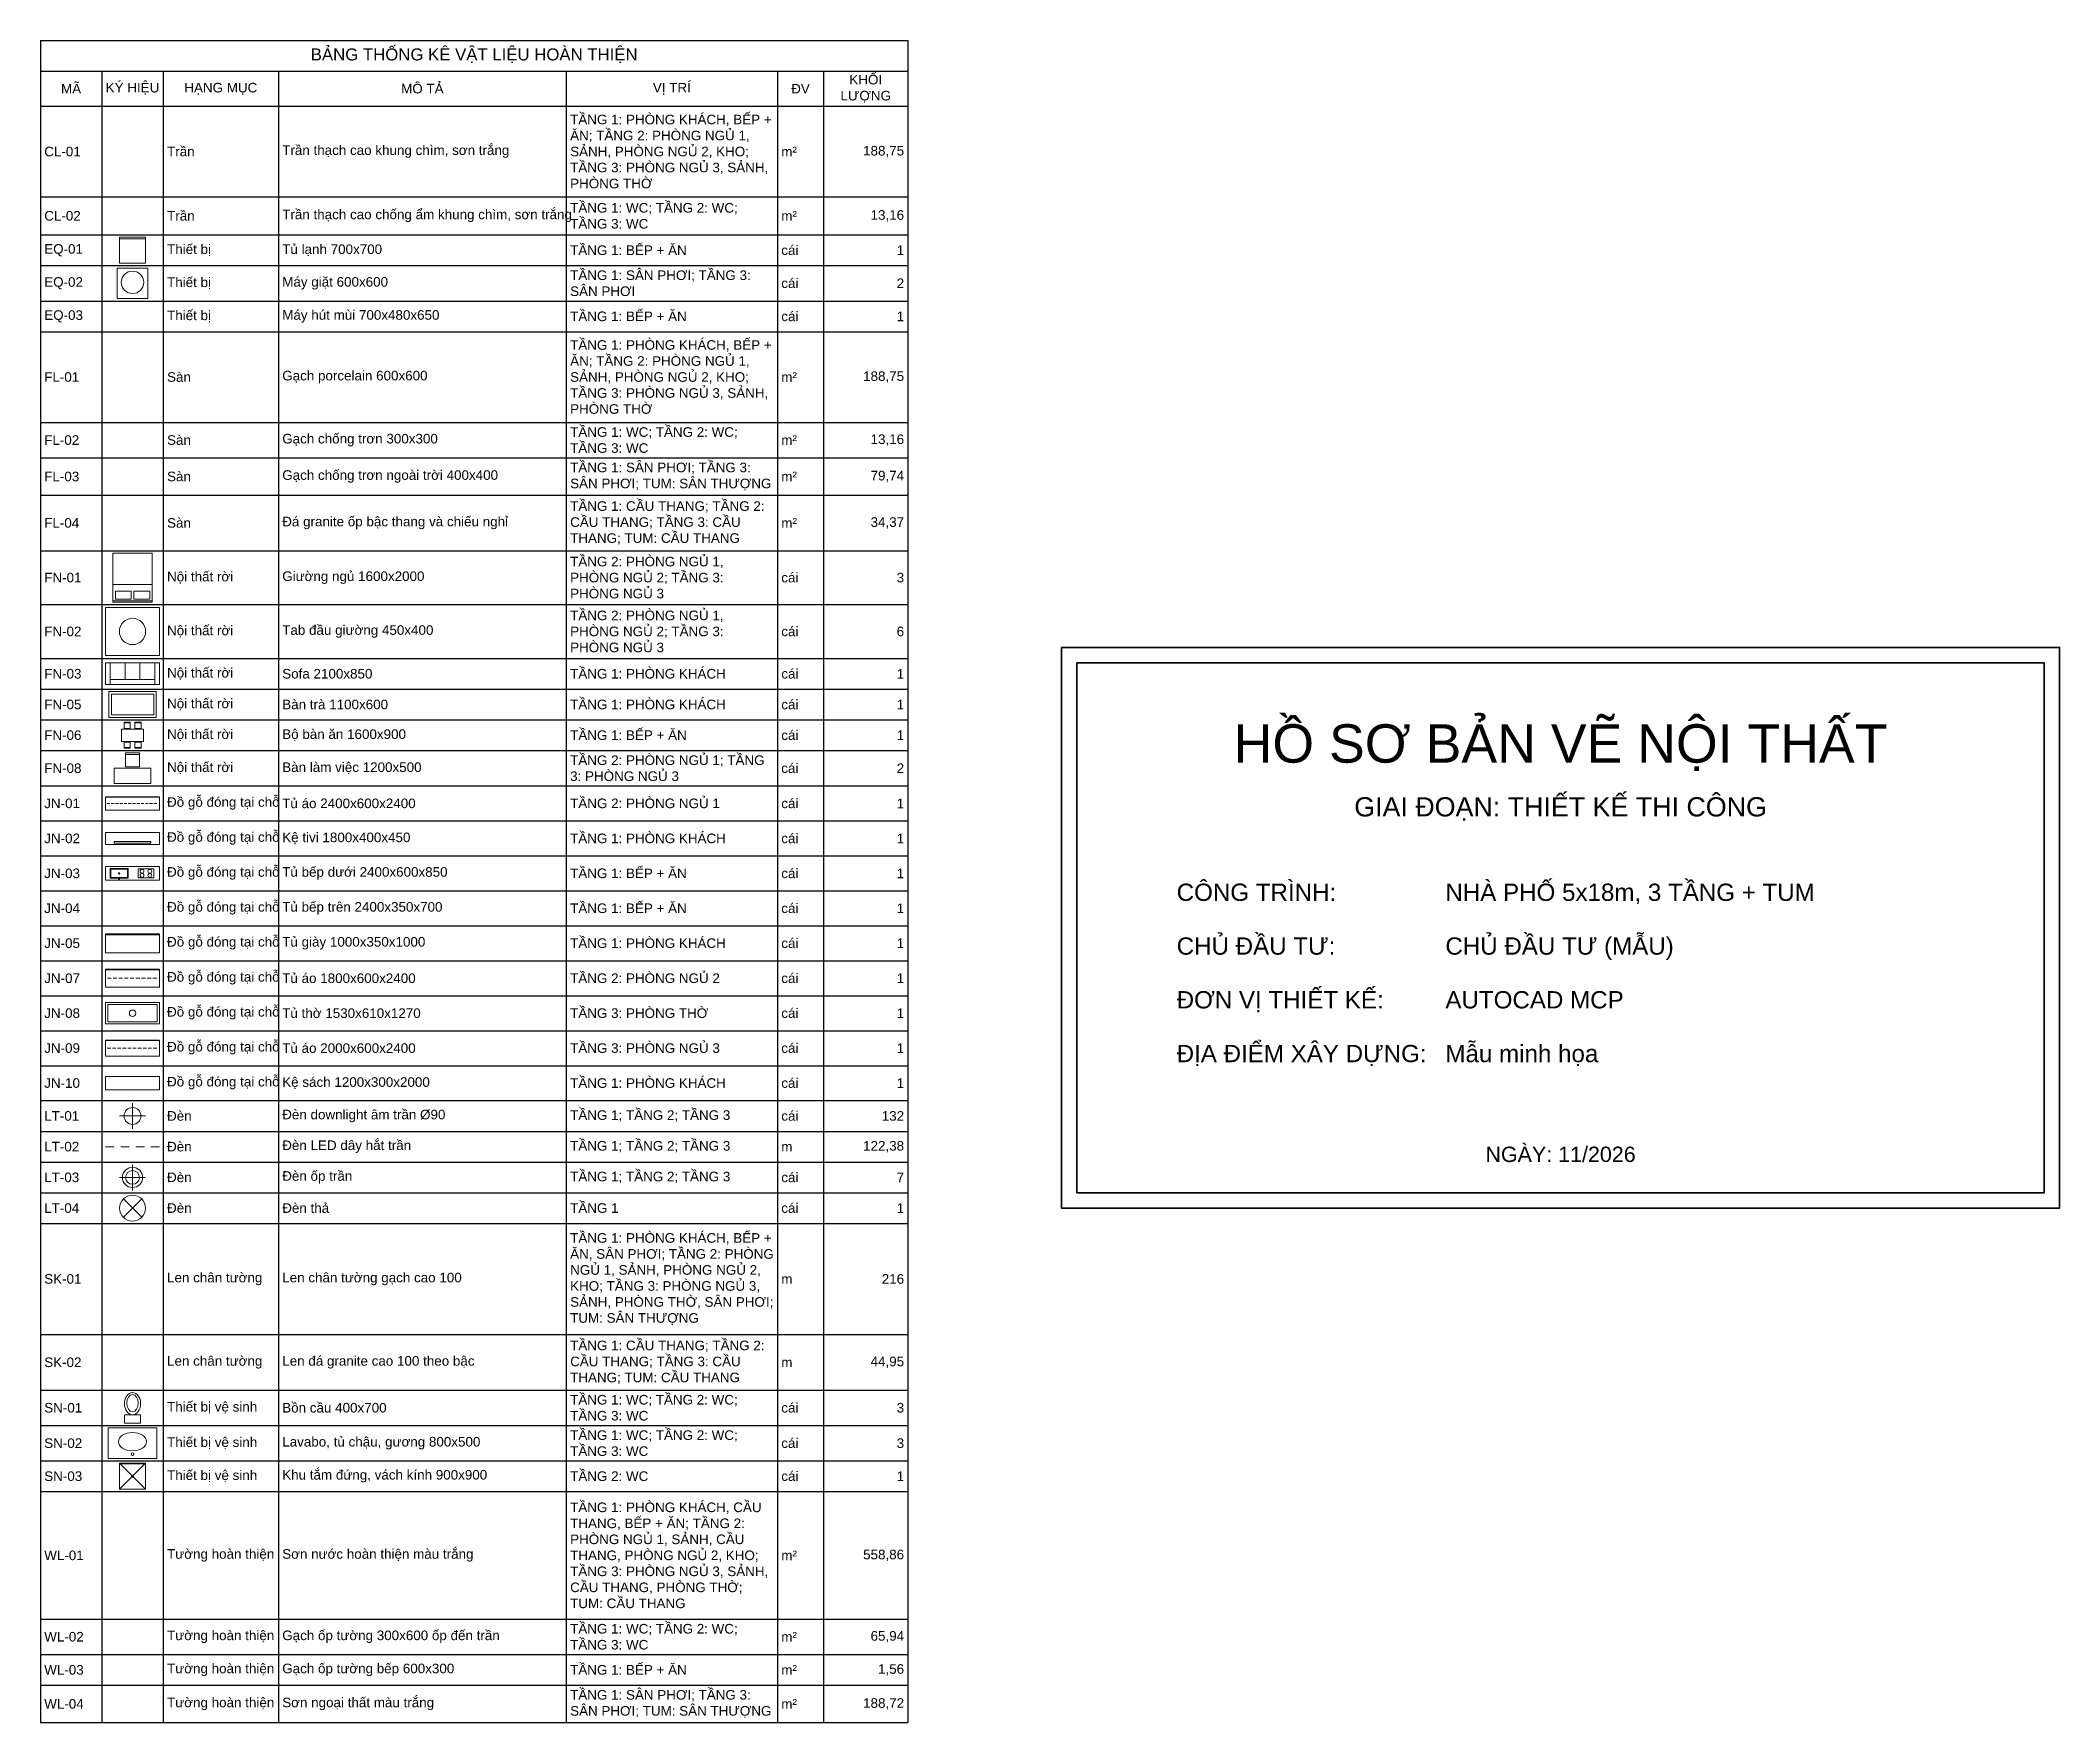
# Model space of a CAD drawing. Header units: millimetres. Extents: x -2900 to 278461, y -22074 to 20200.
# Drawn here: x 240011 to 266311, y -22074 to -168 of the extents above; entities that cross this region are included whole.
import ezdxf
from ezdxf.enums import TextEntityAlignment as Align

# ---------------------------------------------------------------- set-up
doc = ezdxf.new("R2010")
doc.units = ezdxf.units.MM
doc.header["$LTSCALE"] = 20
doc.linetypes.add('HIDDEN', pattern=[9.525, 6.35, -3.175])
for name, color, linetype, lineweight in [('A-ANNO-TEXT', 7, 'Continuous', 18), ('A-ANNO-TTLB', 7, 'Continuous', 35), ('A-GLAZ', 4, 'Continuous', 25), ('A-HIDD', 8, 'HIDDEN', 18)]:
    doc.layers.add(name, color=color, linetype=linetype, lineweight=lineweight)
doc.styles.add('MCP-ARIAL', font='arial.ttf')

msp = doc.modelspace()

# ---------------------------------------------------------------- texts
at = {"layer": 'A-ANNO-TEXT', "style": 'MCP-ARIAL'}
for s, height, p in [('HỒ SƠ BẢN VẼ NỘI THẤT', 500, (259811.41, -9573.67)), ('GIAI ĐOẠN: THIẾT KẾ THI CÔNG', 250, (259811.41, -10273.67)), ('NGÀY: 11/2026', 200, (259811.41, -14773.67))]:
    msp.add_text(s, height=height, dxfattribs=at).set_placement(p, align=Align.CENTER)
for s, p in [('CÔNG TRÌNH:', (254811.41, -11373.67)), ('NHÀ PHỐ 5x18m, 3 TẦNG + TUM', (258311.41, -11373.67)), ('CHỦ ĐẦU TƯ:', (254811.41, -12073.67)), ('CHỦ ĐẦU TƯ (MẪU)', (258311.41, -12073.67)), ('ĐƠN VỊ THIẾT KẾ:', (254811.41, -12773.67)), ('AUTOCAD MCP', (258311.41, -12773.67)), ('ĐỊA ĐIỂM XÂY DỰNG:', (254811.41, -13473.67)), ('Mẫu minh họa', (258311.41, -13473.67))]:
    msp.add_text(s, height=225, dxfattribs=at).set_placement(p)

# ---------------------------------------------------------------- blocks, each defined once
blk = doc.blocks.new('NT_EQ-01_fridge_700x700')
blk.add_line((0, 660), (700, 660))
blk.add_lwpolyline([(0, 0), (700, 0), (700, 700), (0, 700)], close=True)
at = {"style": 'MCP-ARIAL', "flags": 1}
for tag, p in [('TEN', (350, 200)), ('MA', (350, 350)), ('KICH_THUOC', (350, 50))]:
    blk.add_attdef(tag, p, '', height=100, dxfattribs=at)
blk = doc.blocks.new('NT_EQ-02_washer_600x600')
blk.add_lwpolyline([(0, 0), (600, 0), (600, 600), (0, 600)], close=True)
blk.add_circle((300, 320), 220)
at = {"style": 'MCP-ARIAL', "flags": 1}
for tag, p in [('MA', (300, 300)), ('TEN', (300, 150)), ('KICH_THUOC', (300, 0))]:
    blk.add_attdef(tag, p, '', height=100, dxfattribs=at)
blk = doc.blocks.new('NT_FN-01_bed_1600x2000')
blk.add_line((0, 720), (1600, 720))
for points in [[(0, 0), (1600, 0), (1600, 2000), (0, 2000)], [(0, 0), (1600, 0), (1600, 60), (0, 60)], [(100, 120), (750, 120), (750, 450), (100, 450)], [(850, 120), (1500, 120), (1500, 450), (850, 450)]]:
    blk.add_lwpolyline(points, close=True)
at = {"style": 'MCP-ARIAL', "flags": 1}
for tag, p in [('TEN', (800, 850)), ('MA', (800, 1000)), ('KICH_THUOC', (800, 700))]:
    blk.add_attdef(tag, p, '', height=100, dxfattribs=at)
blk = doc.blocks.new('NT_FN-02_nightstand_450x400')
blk.add_lwpolyline([(0, 0), (450, 0), (450, 400), (0, 400)], close=True)
blk.add_circle((225, 200), 110)
at = {"style": 'MCP-ARIAL', "flags": 1}
for tag, p in [('MA', (225, 200)), ('TEN', (225, 50)), ('KICH_THUOC', (225, -100))]:
    blk.add_attdef(tag, p, '', height=100, dxfattribs=at)
blk = doc.blocks.new('NT_FN-03_sofa_2100x850')
for p, q in [((760, 200), (760, 850)), ((1340, 200), (1340, 850))]:
    blk.add_line(p, q)
for points in [[(0, 0), (2100, 0), (2100, 850), (0, 850)], [(0, 0), (180, 0), (180, 850), (0, 850)], [(1920, 0), (2100, 0), (2100, 850), (1920, 850)], [(180, 0), (1920, 0), (1920, 200), (180, 200)]]:
    blk.add_lwpolyline(points, close=True)
at = {"style": 'MCP-ARIAL', "flags": 1}
for tag, p in [('TEN', (1050, 275)), ('MA', (1050, 425)), ('KICH_THUOC', (1050, 125))]:
    blk.add_attdef(tag, p, '', height=100, dxfattribs=at)
blk = doc.blocks.new('NT_FN-05_coffee_table_1100x600')
for points in [[(0, 0), (1100, 0), (1100, 600), (0, 600)], [(60, 60), (1040, 60), (1040, 540), (60, 540)]]:
    blk.add_lwpolyline(points, close=True)
at = {"style": 'MCP-ARIAL', "flags": 1}
for tag, p in [('TEN', (550, 150)), ('MA', (550, 300)), ('KICH_THUOC', (550, 0))]:
    blk.add_attdef(tag, p, '', height=100, dxfattribs=at)
blk = doc.blocks.new('NT_FN-06_dining_table_1600x900_f0nry')
for points in [[(0, 0), (1600, 0), (1600, 900), (0, 900)], [(175, 1350), (625, 1350), (625, 1400), (175, 1400)], [(175, 950), (625, 950), (625, 1350), (175, 1350)], [(975, 1350), (1425, 1350), (1425, 1400), (975, 1400)], [(975, 950), (1425, 950), (1425, 1350), (975, 1350)], [(175, -450), (625, -450), (625, -50), (175, -50)], [(175, -500), (625, -500), (625, -450), (175, -450)], [(975, -450), (1425, -450), (1425, -50), (975, -50)], [(975, -500), (1425, -500), (1425, -450), (975, -450)]]:
    blk.add_lwpolyline(points, close=True)
at = {"style": 'MCP-ARIAL', "flags": 1}
for tag, p in [('TEN', (800, 300)), ('MA', (800, 450)), ('KICH_THUOC', (800, 150))]:
    blk.add_attdef(tag, p, '', height=100, dxfattribs=at)
blk = doc.blocks.new('NT_FN-08_desk_1200x500')
for points in [[(375, 950), (825, 950), (825, 1000), (375, 1000)], [(375, 550), (825, 550), (825, 950), (375, 950)], [(0, 0), (1200, 0), (1200, 500), (0, 500)]]:
    blk.add_lwpolyline(points, close=True)
at = {"style": 'MCP-ARIAL', "flags": 1}
for tag, p in [('TEN', (600, 100)), ('MA', (600, 250)), ('KICH_THUOC', (600, -50))]:
    blk.add_attdef(tag, p, '', height=100, dxfattribs=at)
blk = doc.blocks.new('NT_JN-01_wardrobe_2400x600')
for p, q in [((0, 580), (2400, 580)), ((480, 580), (480, 600)), ((960, 580), (960, 600)), ((1440, 580), (1440, 600)), ((1920, 580), (1920, 600))]:
    blk.add_line(p, q)
blk.add_lwpolyline([(0, 0), (2400, 0), (2400, 600), (0, 600)], close=True)
at = {"layer": 'A-HIDD'}
blk.add_line((60, 300), (2340, 300), dxfattribs=at)
at = {"style": 'MCP-ARIAL', "flags": 1}
for tag, p in [('TEN', (1200, 150)), ('MA', (1200, 300)), ('KICH_THUOC', (1200, 0))]:
    blk.add_attdef(tag, p, '', height=100, dxfattribs=at)
blk = doc.blocks.new('NT_JN-02_tv_cabinet_1800x400')
for points in [[(0, 0), (1800, 0), (1800, 400), (0, 400)], [(285, 40), (1515, 40), (1515, 100), (285, 100)]]:
    blk.add_lwpolyline(points, close=True)
at = {"style": 'MCP-ARIAL', "flags": 1}
for tag, p in [('TEN', (900, 50)), ('MA', (900, 200)), ('KICH_THUOC', (900, -100))]:
    blk.add_attdef(tag, p, '', height=100, dxfattribs=at)
blk = doc.blocks.new('NT_JN-03_kitchen_base_2400x600_18ytp')
for points in [[(0, 0), (2400, 0), (2400, 600), (0, 600)], [(200, 90), (1000, 90), (1000, 510), (200, 510)], [(230, 120), (970, 120), (970, 480), (230, 480)], [(1450, 100), (2150, 100), (2150, 500), (1450, 500)]]:
    blk.add_lwpolyline(points, close=True)
for centre, radius in [((600, 300), 30), ((600, 50), 22), ((1625, 390), 85), ((1625, 210), 85), ((1975, 390), 85), ((1975, 210), 85)]:
    blk.add_circle(centre, radius)
at = {"style": 'MCP-ARIAL', "flags": 1}
for tag, p in [('TEN', (1200, 150)), ('MA', (1200, 300)), ('KICH_THUOC', (1200, 0))]:
    blk.add_attdef(tag, p, '', height=100, dxfattribs=at)
blk = doc.blocks.new('NT_JN-05_shoe_cabinet_1000x350')
blk.add_line((0, 330), (1000, 330))
blk.add_lwpolyline([(0, 0), (1000, 0), (1000, 350), (0, 350)], close=True)
at = {"style": 'MCP-ARIAL', "flags": 1}
for tag, p in [('TEN', (500, 25)), ('MA', (500, 175)), ('KICH_THUOC', (500, -125))]:
    blk.add_attdef(tag, p, '', height=100, dxfattribs=at)
blk = doc.blocks.new('NT_JN-07_wardrobe_1800x600')
for p, q in [((0, 580), (1800, 580)), ((450, 580), (450, 600)), ((900, 580), (900, 600)), ((1350, 580), (1350, 600))]:
    blk.add_line(p, q)
blk.add_lwpolyline([(0, 0), (1800, 0), (1800, 600), (0, 600)], close=True)
at = {"layer": 'A-HIDD'}
blk.add_line((60, 300), (1740, 300), dxfattribs=at)
at = {"style": 'MCP-ARIAL', "flags": 1}
for tag, p in [('TEN', (900, 150)), ('MA', (900, 300)), ('KICH_THUOC', (900, 0))]:
    blk.add_attdef(tag, p, '', height=100, dxfattribs=at)
blk = doc.blocks.new('NT_JN-08_altar_1530x610')
for points in [[(0, 0), (1530, 0), (1530, 610), (0, 610)], [(60, 60), (1470, 60), (1470, 550), (60, 550)]]:
    blk.add_lwpolyline(points, close=True)
blk.add_circle((765, 305), 90)
at = {"style": 'MCP-ARIAL', "flags": 1}
for tag, p in [('TEN', (765, 155)), ('MA', (765, 305)), ('KICH_THUOC', (765, 5))]:
    blk.add_attdef(tag, p, '', height=100, dxfattribs=at)
blk = doc.blocks.new('NT_JN-09_wardrobe_2000x600')
for p, q in [((0, 580), (2000, 580)), ((500, 580), (500, 600)), ((1000, 580), (1000, 600)), ((1500, 580), (1500, 600))]:
    blk.add_line(p, q)
blk.add_lwpolyline([(0, 0), (2000, 0), (2000, 600), (0, 600)], close=True)
at = {"layer": 'A-HIDD'}
blk.add_line((60, 300), (1940, 300), dxfattribs=at)
at = {"style": 'MCP-ARIAL', "flags": 1}
for tag, p in [('TEN', (1000, 150)), ('MA', (1000, 300)), ('KICH_THUOC', (1000, 0))]:
    blk.add_attdef(tag, p, '', height=100, dxfattribs=at)
blk = doc.blocks.new('NT_JN-10_bookshelf_1200x300')
blk.add_lwpolyline([(0, 0), (1200, 0), (1200, 300), (0, 300)], close=True)
at = {"style": 'MCP-ARIAL', "flags": 1}
for tag, p in [('TEN', (600, 0)), ('MA', (600, 150)), ('KICH_THUOC', (600, -150))]:
    blk.add_attdef(tag, p, '', height=100, dxfattribs=at)
blk = doc.blocks.new('MCP_DEN_DOWNLIGHT')
for p, q in [((-115, 0), (115, 0)), ((0, -115), (0, 115))]:
    blk.add_line(p, q)
blk.add_circle((0, 0), 75)
at = {"style": 'MCP-ARIAL', "flags": 1}
blk.add_attdef('MA', text='', height=50, dxfattribs=at).set_placement((0, -150), align=Align.MIDDLE_CENTER)
blk = doc.blocks.new('MCP_DEN_LED_DAY')
for p, q in [((-500, 0), (-340, 0)), ((-220, 0), (-60, 0)), ((60, 0), (220, 0)), ((340, 0), (500, 0))]:
    blk.add_line(p, q)
at = {"style": 'MCP-ARIAL', "flags": 1}
blk.add_attdef('MA', text='', height=50, dxfattribs=at).set_placement((0, -80), align=Align.MIDDLE_CENTER)
blk = doc.blocks.new('MCP_DEN_OP_TRAN')
for p, q in [((-320, 0), (320, 0)), ((0, -320), (0, 320))]:
    blk.add_line(p, q)
for radius in [250, 170]:
    blk.add_circle((0, 0), radius)
at = {"style": 'MCP-ARIAL', "flags": 1}
blk.add_attdef('MA', text='', height=50, dxfattribs=at).set_placement((0, -380), align=Align.MIDDLE_CENTER)
blk = doc.blocks.new('MCP_DEN_THA')
for p, q in [((-141.4, -141.4), (141.4, 141.4)), ((-141.4, 141.4), (141.4, -141.4))]:
    blk.add_line(p, q)
blk.add_circle((0, 0), 200)
at = {"style": 'MCP-ARIAL', "flags": 1}
blk.add_attdef('MA', text='', height=50, dxfattribs=at).set_placement((0, -260), align=Align.MIDDLE_CENTER)
blk = doc.blocks.new('NT_SN-01_toilet_400x700')
blk.add_lwpolyline([(20, 0), (380, 0), (380, 190), (20, 190)], close=True)
for centre, major_axis, ratio in [((200, 445), (0, 255), 0.73), ((200, 455), (0, 195), 0.67)]:
    blk.add_ellipse(centre, major_axis=major_axis, ratio=ratio)
at = {"style": 'MCP-ARIAL', "flags": 1}
for tag, p in [('TEN', (200, 200)), ('MA', (200, 350)), ('KICH_THUOC', (200, 50))]:
    blk.add_attdef(tag, p, '', height=100, dxfattribs=at)
blk = doc.blocks.new('NT_SN-02_vanity_800x500')
blk.add_lwpolyline([(0, 0), (800, 0), (800, 500), (0, 500)], close=True)
blk.add_circle((400, 70), 22)
blk.add_ellipse((400, 275), major_axis=(230, 0), ratio=0.65)
at = {"style": 'MCP-ARIAL', "flags": 1}
for tag, p in [('MA', (400, 250)), ('TEN', (400, 100)), ('KICH_THUOC', (400, -50))]:
    blk.add_attdef(tag, p, '', height=100, dxfattribs=at)
blk = doc.blocks.new('NT_SN-03_shower_900x900')
for p, q in [((0, 0), (900, 900)), ((900, 0), (0, 900))]:
    blk.add_line(p, q)
blk.add_lwpolyline([(0, 0), (900, 0), (900, 900), (0, 900)], close=True)
blk.add_circle((450, 450), 40)
at = {"layer": 'A-GLAZ'}
blk.add_line((0, 890), (900, 890), dxfattribs=at)
at = {"style": 'MCP-ARIAL', "flags": 1}
for tag, p in [('TEN', (450, 300)), ('MA', (450, 450)), ('KICH_THUOC', (450, 150))]:
    blk.add_attdef(tag, p, '', height=100, dxfattribs=at)
blk = doc.blocks.new('*T288')
at = {"layer": 'A-ANNO-TEXT', "color": 0, "linetype": 'ByBlock', "lineweight": -2, "transparency": 16777216}
for p, q in [((0, 0), (11300, 0)), ((0, 0), (0, -21905)), ((11300, 0), (11300, -21905)), ((0, -400), (11300, -400)), ((800, -400), (800, -21905)), ((1600, -400), (1600, -21905)), ((3100, -400), (3100, -21905)), ((6850, -400), (6850, -21905)), ((9600, -400), (9600, -21905)), ((10200, -400), (10200, -21905)), ((0, -857), (11300, -857)), ((0, -2038), (11300, -2038)), ((0, -2533), (11300, -2533)), ((0, -2933), (11300, -2933)), ((0, -3394), (11300, -3394)), ((0, -3794), (11300, -3794)), ((0, -4975), (11300, -4975)), ((0, -5436), (11300, -5436)), ((0, -5922), (11300, -5922)), ((0, -6646), (11300, -6646)), ((0, -7347), (11300, -7347)), ((0, -8048), (11300, -8048)), ((0, -8448), (11300, -8448)), ((0, -8848), (11300, -8848)), ((0, -9248), (11300, -9248)), ((0, -9709), (11300, -9709)), ((0, -10164), (11300, -10164)), ((0, -10619), (11300, -10619)), ((0, -11075), (11300, -11075)), ((0, -11530), (11300, -11530)), ((0, -11985), (11300, -11985)), ((0, -12440), (11300, -12440)), ((0, -12896), (11300, -12896)), ((0, -13351), (11300, -13351)), ((0, -13806), (11300, -13806)), ((0, -14206), (11300, -14206)), ((0, -14606), (11300, -14606)), ((0, -15006), (11300, -15006)), ((0, -15406), (11300, -15406)), ((0, -16852), (11300, -16852)), ((0, -17576), (11300, -17576)), ((0, -18037), (11300, -18037)), ((0, -18497), (11300, -18497)), ((0, -18897), (11300, -18897)), ((0, -20558), (11300, -20558)), ((0, -21019), (11300, -21019)), ((0, -21419), (11300, -21419)), ((0, -21905), (11300, -21905))]:
    blk.add_line(p, q, dxfattribs=at)
at = {"layer": 'A-ANNO-TEXT', "color": 0, "transparency": 16777216}
for name, p, xscale, yscale, zscale in [('NT_EQ-01_fridge_700x700', (1031, -2902), 0.4821428571428572, 0.4821428571428572, 0.4821428571428572), ('NT_EQ-02_washer_600x600', (1001, -3363), 0.6642697438229498, 0.6642697438229498, 0.6642697438229498), ('NT_FN-01_bed_1600x2000', (945, -7315), 0.3192644383810823, 0.3192644383810823, 0.3192644383810823), ('NT_FN-02_nightstand_450x400', (850, -8008), 1.555555555555556, 1.555555555555556, 1.555555555555556), ('NT_FN-03_sofa_2100x850', (850, -8389), 0.3333333333333333, 0.3333333333333333, 0.3333333333333333), ('NT_FN-05_coffee_table_1100x600', (891, -8816), 0.5625, 0.5625, 0.5625), ('NT_FN-06_dining_table_1600x900_f0nry', (1058, -9128), 0.1776315789473684, 0.1776315789473684, 0.1776315789473684), ('NT_FN-08_desk_1200x500', (961, -9677), 0.3986471123237835, 0.3986471123237835, 0.3986471123237835), ('NT_JN-01_wardrobe_2400x600', (850, -10024), 0.2916666666666667, 0.2916666666666667, 0.2916666666666667), ('NT_JN-02_tv_cabinet_1800x400', (850, -10469), 0.3888888888888889, 0.3888888888888889, 0.3888888888888889), ('NT_JN-03_kitchen_base_2400x600_18ytp', (850, -10934), 0.2916666666666667, 0.2916666666666667, 0.2916666666666667), ('NT_JN-05_shoe_cabinet_1000x350', (850, -11880), 0.7, 0.7, 0.7), ('NT_JN-07_wardrobe_1800x600', (850, -12329), 0.3888888888888889, 0.3888888888888889, 0.3888888888888889), ('NT_JN-08_altar_1530x610', (850, -12807), 0.457516339869281, 0.457516339869281, 0.457516339869281), ('NT_JN-09_wardrobe_2000x600', (850, -13228), 0.35, 0.35, 0.35), ('NT_JN-10_bookshelf_1200x300', (850, -13666), 0.5833333333333334, 0.5833333333333334, 0.5833333333333334), ('MCP_DEN_DOWNLIGHT', (1200, -14006), 1.467391304347826, 1.467391304347826, 1.467391304347826), ('MCP_DEN_LED_DAY', (1200, -14406), 0.7, 0.7, 0.7), ('MCP_DEN_OP_TRAN', (1200, -14806), 0.52734375, 0.52734375, 0.52734375), ('MCP_DEN_THA', (1200, -15206), 0.84375, 0.84375, 0.84375), ('NT_SN-01_toilet_400x700', (1086, -18005), 0.5692522575196517, 0.5692522575196517, 0.5692522575196517), ('NT_SN-02_vanity_800x500', (881, -18466), 0.7969531605275124, 0.7969531605275124, 0.7969531605275124), ('NT_SN-03_shower_900x900', (1031, -18866), 0.375, 0.375, 0.375)]:
    blk.add_blockref(name, p, dxfattribs=dict(at, xscale=xscale, yscale=yscale, zscale=zscale))
at = {"layer": 'A-ANNO-TEXT', "color": 0, "transparency": 16777216, "style": 'MCP-ARIAL'}
for s, insert, char_height, width, attachment_point in [('BẢNG THỐNG KÊ VẬT LIỆU HOÀN THIỆN', (5650, -200), 156.25, 11200, 5), ('KÝ HIỆU', (1200, -629), 125, 700, 5), ('VỊ TRÍ', (8225, -629), 125, 2650, 5), ('KHỐI LƯỢNG', (10750, -629), 125, 1000, 5), ('MÃ', (400, -629), 125, 700, 5), ('HẠNG MỤC', (2350, -629), 125, 1400, 5), ('MÔ TẢ', (4975, -629), 125, 3650, 5), ('ĐV', (9900, -629), 125, 500, 5), ('TẦNG 1: PHÒNG KHÁCH, BẾP + ĂN; TẦNG 2: PHÒNG NGỦ 1, SẢNH, PHÒNG NGỦ 2, KHO; TẦNG 3: PHÒNG NGỦ 3, SẢNH, PHÒNG THỜ', (6900, -1448), 125, 2650, 4), ('CL-01', (50, -1448), 125, 700, 4), ('Trần', (1650, -1448), 125, 1400, 4), ('Trần thạch cao khung chìm, sơn trắng', (3150, -1448), 125, 3650, 4), ('m²', (9650, -1448), 125, 500, 4), ('188,75', (11250, -1448), 125, 1000, 6), ('TẦNG 1: WC; TẦNG 2: WC; TẦNG 3: WC', (6900, -2285), 125, 2650, 4), ('CL-02', (50, -2285), 125, 700, 4), ('Trần', (1650, -2285), 125, 1400, 4), ('Trần thạch cao chống ẩm khung chìm, sơn trắng', (3150, -2285), 125, 3650, 4), ('m²', (9650, -2285), 125, 500, 4), ('13,16', (11250, -2285), 125, 1000, 6), ('EQ-01', (50, -2733), 125, 700, 4), ('Thiết bị', (1650, -2733), 125, 1400, 4), ('Tủ lạnh 700x700', (3150, -2733), 125, 3650, 4), ('TẦNG 1: BẾP + ĂN', (6900, -2733), 125, 2650, 4), ('cái', (9650, -2733), 125, 500, 4), ('1', (11250, -2733), 125, 1000, 6), ('EQ-02', (50, -3163), 125, 700, 4), ('Thiết bị', (1650, -3163), 125, 1400, 4), ('Máy giặt 600x600', (3150, -3163), 125, 3650, 4), ('TẦNG 1: SÂN PHƠI; TẦNG 3: SÂN PHƠI', (6900, -3163), 125, 2650, 4), ('cái', (9650, -3163), 125, 500, 4), ('2', (11250, -3163), 125, 1000, 6), ('EQ-03', (50, -3594), 125, 700, 4), ('Thiết bị', (1650, -3594), 125, 1400, 4), ('Máy hút mùi 700x480x650', (3150, -3594), 125, 3650, 4), ('TẦNG 1: BẾP + ĂN', (6900, -3594), 125, 2650, 4), ('cái', (9650, -3594), 125, 500, 4), ('1', (11250, -3594), 125, 1000, 6), ('TẦNG 1: PHÒNG KHÁCH, BẾP + ĂN; TẦNG 2: PHÒNG NGỦ 1, SẢNH, PHÒNG NGỦ 2, KHO; TẦNG 3: PHÒNG NGỦ 3, SẢNH, PHÒNG THỜ', (6900, -4384), 125, 2650, 4), ('FL-01', (50, -4384), 125, 700, 4), ('Sàn', (1650, -4384), 125, 1400, 4), ('Gạch porcelain 600x600', (3150, -4384), 125, 3650, 4), ('m²', (9650, -4384), 125, 500, 4), ('188,75', (11250, -4384), 125, 1000, 6), ('FL-02', (50, -5205), 125, 700, 4), ('Sàn', (1650, -5205), 125, 1400, 4), ('Gạch chống trơn 300x300', (3150, -5205), 125, 3650, 4), ('TẦNG 1: WC; TẦNG 2: WC; TẦNG 3: WC', (6900, -5205), 125, 2650, 4), ('m²', (9650, -5205), 125, 500, 4), ('13,16', (11250, -5205), 125, 1000, 6), ('TẦNG 1: SÂN PHƠI; TẦNG 3: SÂN PHƠI; TUM: SÂN THƯỢNG', (6900, -5679), 125, 2650, 4), ('FL-03', (50, -5679), 125, 700, 4), ('Sàn', (1650, -5679), 125, 1400, 4), ('Gạch chống trơn ngoài trời 400x400', (3150, -5679), 125, 3650, 4), ('m²', (9650, -5679), 125, 500, 4), ('79,74', (11250, -5679), 125, 1000, 6), ('TẦNG 1: CẦU THANG; TẦNG 2: CẦU THANG; TẦNG 3: CẦU THANG; TUM: CẦU THANG', (6900, -6284), 125, 2650, 4), ('FL-04', (50, -6284), 125, 700, 4), ('Sàn', (1650, -6284), 125, 1400, 4), ('Đá granite ốp bậc thang và chiếu nghỉ', (3150, -6284), 125, 3650, 4), ('m²', (9650, -6284), 125, 500, 4), ('34,37', (11250, -6284), 125, 1000, 6), ('TẦNG 2: PHÒNG NGỦ 1, PHÒNG NGỦ 2; TẦNG 3: PHÒNG NGỦ 3', (6900, -6996), 125, 2650, 4), ('FN-01', (50, -6996), 125, 700, 4), ('Nội thất rời', (1650, -6996), 125, 1400, 4), ('Giường ngủ 1600x2000', (3150, -6996), 125, 3650, 4), ('cái', (9650, -6996), 125, 500, 4), ('3', (11250, -6996), 125, 1000, 6), ('Nội thất rời', (1650, -7697), 125, 1400, 4), ('Tab đầu giường 450x400', (3150, -7697), 125, 3650, 4), ('TẦNG 2: PHÒNG NGỦ 1, PHÒNG NGỦ 2; TẦNG 3: PHÒNG NGỦ 3', (6900, -7697), 125, 2650, 4), ('cái', (9650, -7697), 125, 500, 4), ('FN-02', (50, -7697), 125, 700, 4), ('6', (11250, -7697), 125, 1000, 6), ('TẦNG 1: PHÒNG KHÁCH', (6900, -8248), 125, 2650, 4), ('FN-03', (50, -8248), 125, 700, 4), ('Nội thất rời', (1650, -8248), 125, 1400, 4), ('Sofa 2100x850', (3150, -8248), 125, 3650, 4), ('cái', (9650, -8248), 125, 500, 4), ('1', (11250, -8248), 125, 1000, 6), ('FN-05', (50, -8648), 125, 700, 4), ('Nội thất rời', (1650, -8648), 125, 1400, 4), ('Bàn trà 1100x600', (3150, -8648), 125, 3650, 4), ('TẦNG 1: PHÒNG KHÁCH', (6900, -8648), 125, 2650, 4), ('cái', (9650, -8648), 125, 500, 4), ('1', (11250, -8648), 125, 1000, 6), ('FN-06', (50, -9048), 125, 700, 4), ('Nội thất rời', (1650, -9048), 125, 1400, 4), ('Bộ bàn ăn 1600x900', (3150, -9048), 125, 3650, 4), ('TẦNG 1: BẾP + ĂN', (6900, -9048), 125, 2650, 4), ('cái', (9650, -9048), 125, 500, 4), ('1', (11250, -9048), 125, 1000, 6), ('FN-08', (50, -9478), 125, 700, 4), ('Nội thất rời', (1650, -9478), 125, 1400, 4), ('Bàn làm việc 1200x500', (3150, -9478), 125, 3650, 4), ('TẦNG 2: PHÒNG NGỦ 1; TẦNG 3: PHÒNG NGỦ 3', (6900, -9478), 125, 2650, 4), ('cái', (9650, -9478), 125, 500, 4), ('2', (11250, -9478), 125, 1000, 6), ('JN-01', (50, -9936), 125, 700, 4), ('Đồ gỗ đóng tại chỗ', (1650, -9936), 125, 1400, 4), ('Tủ áo 2400x600x2400', (3150, -9936), 125, 3650, 4), ('TẦNG 2: PHÒNG NGỦ 1', (6900, -9936), 125, 2650, 4), ('cái', (9650, -9936), 125, 500, 4), ('1', (11250, -9936), 125, 1000, 6), ('JN-02', (50, -10392), 125, 700, 4), ('Đồ gỗ đóng tại chỗ', (1650, -10392), 125, 1400, 4), ('Kệ tivi 1800x400x450', (3150, -10392), 125, 3650, 4), ('TẦNG 1: PHÒNG KHÁCH', (6900, -10392), 125, 2650, 4), ('cái', (9650, -10392), 125, 500, 4), ('1', (11250, -10392), 125, 1000, 6), ('JN-03', (50, -10847), 125, 700, 4), ('Đồ gỗ đóng tại chỗ', (1650, -10847), 125, 1400, 4), ('Tủ bếp dưới 2400x600x850', (3150, -10847), 125, 3650, 4), ('TẦNG 1: BẾP + ĂN', (6900, -10847), 125, 2650, 4), ('cái', (9650, -10847), 125, 500, 4), ('1', (11250, -10847), 125, 1000, 6), ('JN-04', (50, -11302), 125, 700, 4), ('Đồ gỗ đóng tại chỗ', (1650, -11302), 125, 1400, 4), ('Tủ bếp trên 2400x350x700', (3150, -11302), 125, 3650, 4), ('TẦNG 1: BẾP + ĂN', (6900, -11302), 125, 2650, 4), ('cái', (9650, -11302), 125, 500, 4), ('1', (11250, -11302), 125, 1000, 6), ('JN-05', (50, -11757), 125, 700, 4), ('Đồ gỗ đóng tại chỗ', (1650, -11757), 125, 1400, 4), ('Tủ giày 1000x350x1000', (3150, -11757), 125, 3650, 4), ('TẦNG 1: PHÒNG KHÁCH', (6900, -11757), 125, 2650, 4), ('cái', (9650, -11757), 125, 500, 4), ('1', (11250, -11757), 125, 1000, 6), ('JN-07', (50, -12213), 125, 700, 4), ('Đồ gỗ đóng tại chỗ', (1650, -12213), 125, 1400, 4), ('Tủ áo 1800x600x2400', (3150, -12213), 125, 3650, 4), ('TẦNG 2: PHÒNG NGỦ 2', (6900, -12213), 125, 2650, 4), ('cái', (9650, -12213), 125, 500, 4), ('1', (11250, -12213), 125, 1000, 6), ('JN-08', (50, -12668), 125, 700, 4), ('Đồ gỗ đóng tại chỗ', (1650, -12668), 125, 1400, 4), ('Tủ thờ 1530x610x1270', (3150, -12668), 125, 3650, 4), ('TẦNG 3: PHÒNG THỜ', (6900, -12668), 125, 2650, 4), ('cái', (9650, -12668), 125, 500, 4), ('1', (11250, -12668), 125, 1000, 6), ('JN-09', (50, -13123), 125, 700, 4), ('Đồ gỗ đóng tại chỗ', (1650, -13123), 125, 1400, 4), ('Tủ áo 2000x600x2400', (3150, -13123), 125, 3650, 4), ('TẦNG 3: PHÒNG NGỦ 3', (6900, -13123), 125, 2650, 4), ('cái', (9650, -13123), 125, 500, 4), ('1', (11250, -13123), 125, 1000, 6), ('JN-10', (50, -13578), 125, 700, 4), ('Đồ gỗ đóng tại chỗ', (1650, -13578), 125, 1400, 4), ('Kệ sách 1200x300x2000', (3150, -13578), 125, 3650, 4), ('TẦNG 1: PHÒNG KHÁCH', (6900, -13578), 125, 2650, 4), ('cái', (9650, -13578), 125, 500, 4), ('1', (11250, -13578), 125, 1000, 6), ('Đèn', (1650, -14006), 125, 1400, 4), ('Đèn downlight âm trần Ø90', (3150, -14006), 125, 3650, 4), ('TẦNG 1; TẦNG 2; TẦNG 3', (6900, -14006), 125, 2650, 4), ('cái', (9650, -14006), 125, 500, 4), ('LT-01', (50, -14006), 125, 700, 4), ('132', (11250, -14006), 125, 1000, 6), ('LT-02', (50, -14406), 125, 700, 4), ('Đèn', (1650, -14406), 125, 1400, 4), ('Đèn LED dây hắt trần', (3150, -14406), 125, 3650, 4), ('TẦNG 1; TẦNG 2; TẦNG 3', (6900, -14406), 125, 2650, 4), ('m', (9650, -14406), 125, 500, 4), ('122,38', (11250, -14406), 125, 1000, 6), ('Đèn ốp trần', (3150, -14806), 125, 3650, 4), ('TẦNG 1; TẦNG 2; TẦNG 3', (6900, -14806), 125, 2650, 4), ('LT-03', (50, -14806), 125, 700, 4), ('Đèn', (1650, -14806), 125, 1400, 4), ('cái', (9650, -14806), 125, 500, 4), ('7', (11250, -14806), 125, 1000, 6), ('LT-04', (50, -15206), 125, 700, 4), ('Đèn', (1650, -15206), 125, 1400, 4), ('Đèn thả', (3150, -15206), 125, 3650, 4), ('TẦNG 1', (6900, -15206), 125, 2650, 4), ('cái', (9650, -15206), 125, 500, 4), ('1', (11250, -15206), 125, 1000, 6), ('TẦNG 1: PHÒNG KHÁCH, BẾP + ĂN, SÂN PHƠI; TẦNG 2: PHÒNG NGỦ 1, SẢNH, PHÒNG NGỦ 2, KHO; TẦNG 3: PHÒNG NGỦ 3, SẢNH, PHÒNG THỜ, SÂN PHƠI; TUM: SÂN THƯỢNG', (6900, -16129), 125, 2650, 4), ('Len chân tường', (1650, -16129), 125, 1400, 4), ('Len chân tường gạch cao 100', (3150, -16129), 125, 3650, 4), ('SK-01', (50, -16129), 125, 700, 4), ('m', (9650, -16129), 125, 500, 4), ('216', (11250, -16129), 125, 1000, 6), ('TẦNG 1: CẦU THANG; TẦNG 2: CẦU THANG; TẦNG 3: CẦU THANG; TUM: CẦU THANG', (6900, -17214), 125, 2650, 4), ('SK-02', (50, -17214), 125, 700, 4), ('Len chân tường', (1650, -17214), 125, 1400, 4), ('Len đá granite cao 100 theo bậc', (3150, -17214), 125, 3650, 4), ('m', (9650, -17214), 125, 500, 4), ('44,95', (11250, -17214), 125, 1000, 6), ('TẦNG 1: WC; TẦNG 2: WC; TẦNG 3: WC', (6900, -17806), 125, 2650, 4), ('SN-01', (50, -17806), 125, 700, 4), ('Thiết bị vệ sinh', (1650, -17806), 125, 1400, 4), ('Bồn cầu 400x700', (3150, -17806), 125, 3650, 4), ('cái', (9650, -17806), 125, 500, 4), ('3', (11250, -17806), 125, 1000, 6), ('TẦNG 1: WC; TẦNG 2: WC; TẦNG 3: WC', (6900, -18267), 125, 2650, 4), ('SN-02', (50, -18267), 125, 700, 4), ('Thiết bị vệ sinh', (1650, -18267), 125, 1400, 4), ('Lavabo, tủ chậu, gương 800x500', (3150, -18267), 125, 3650, 4), ('cái', (9650, -18267), 125, 500, 4), ('3', (11250, -18267), 125, 1000, 6), ('SN-03', (50, -18697), 125, 700, 4), ('Thiết bị vệ sinh', (1650, -18697), 125, 1400, 4), ('Khu tắm đứng, vách kính 900x900', (3150, -18697), 125, 3650, 4), ('TẦNG 2: WC', (6900, -18697), 125, 2650, 4), ('cái', (9650, -18697), 125, 500, 4), ('1', (11250, -18697), 125, 1000, 6), ('TẦNG 1: PHÒNG KHÁCH, CẦU THANG, BẾP + ĂN; TẦNG 2: PHÒNG NGỦ 1, SẢNH, CẦU THANG, PHÒNG NGỦ 2, KHO; TẦNG 3: PHÒNG NGỦ 3, SẢNH, CẦU THANG, PHÒNG THỜ; TUM: CẦU THANG', (6900, -19728), 125, 2650, 4), ('WL-01', (50, -19728), 125, 700, 4), ('Tường hoàn thiện', (1650, -19728), 125, 1400, 4), ('Sơn nước hoàn thiện màu trắng', (3150, -19728), 125, 3650, 4), ('m²', (9650, -19728), 125, 500, 4), ('558,86', (11250, -19728), 125, 1000, 6), ('WL-02', (50, -20788), 125, 700, 4), ('Tường hoàn thiện', (1650, -20788), 125, 1400, 4), ('Gạch ốp tường 300x600 ốp đến trần', (3150, -20788), 125, 3650, 4), ('TẦNG 1: WC; TẦNG 2: WC; TẦNG 3: WC', (6900, -20788), 125, 2650, 4), ('m²', (9650, -20788), 125, 500, 4), ('65,94', (11250, -20788), 125, 1000, 6), ('WL-03', (50, -21219), 125, 700, 4), ('Tường hoàn thiện', (1650, -21219), 125, 1400, 4), ('Gạch ốp tường bếp 600x300', (3150, -21219), 125, 3650, 4), ('TẦNG 1: BẾP + ĂN', (6900, -21219), 125, 2650, 4), ('m²', (9650, -21219), 125, 500, 4), ('1,56', (11250, -21219), 125, 1000, 6), ('Sơn ngoại thất màu trắng', (3150, -21662), 125, 3650, 4), ('TẦNG 1: SÂN PHƠI; TẦNG 3: SÂN PHƠI; TUM: SÂN THƯỢNG', (6900, -21662), 125, 2650, 4), ('WL-04', (50, -21662), 125, 700, 4), ('Tường hoàn thiện', (1650, -21662), 125, 1400, 4), ('m²', (9650, -21662), 125, 500, 4), ('188,72', (11250, -21662), 125, 1000, 6)]:
    blk.add_mtext(s, dxfattribs=dict(at, insert=insert, char_height=char_height, width=width, attachment_point=attachment_point))

# ---------------------------------------------------------------- linework, layer by layer
at = {"layer": 'A-ANNO-TTLB'}
for points in [[(253311.41, -15373.67), (266311.41, -15373.67), (266311.41, -8073.67), (253311.41, -8073.67)], [(253511.41, -15173.67), (266111.41, -15173.67), (266111.41, -8273.67), (253511.41, -8273.67)]]:
    msp.add_lwpolyline(points, close=True, dxfattribs=at)

# ---------------------------------------------------------------- block references
msp.add_blockref('*T288', (240011.41, -168.254))

msp.set_redraw_order([(e.dxf.handle, doc.entitydb.next_handle()) for e in msp.query("TEXT MTEXT ATTDEF DIMENSION ARC_DIMENSION")])  # texts and dimensions are drawn at this point

doc.saveas('drawing.dxf')
